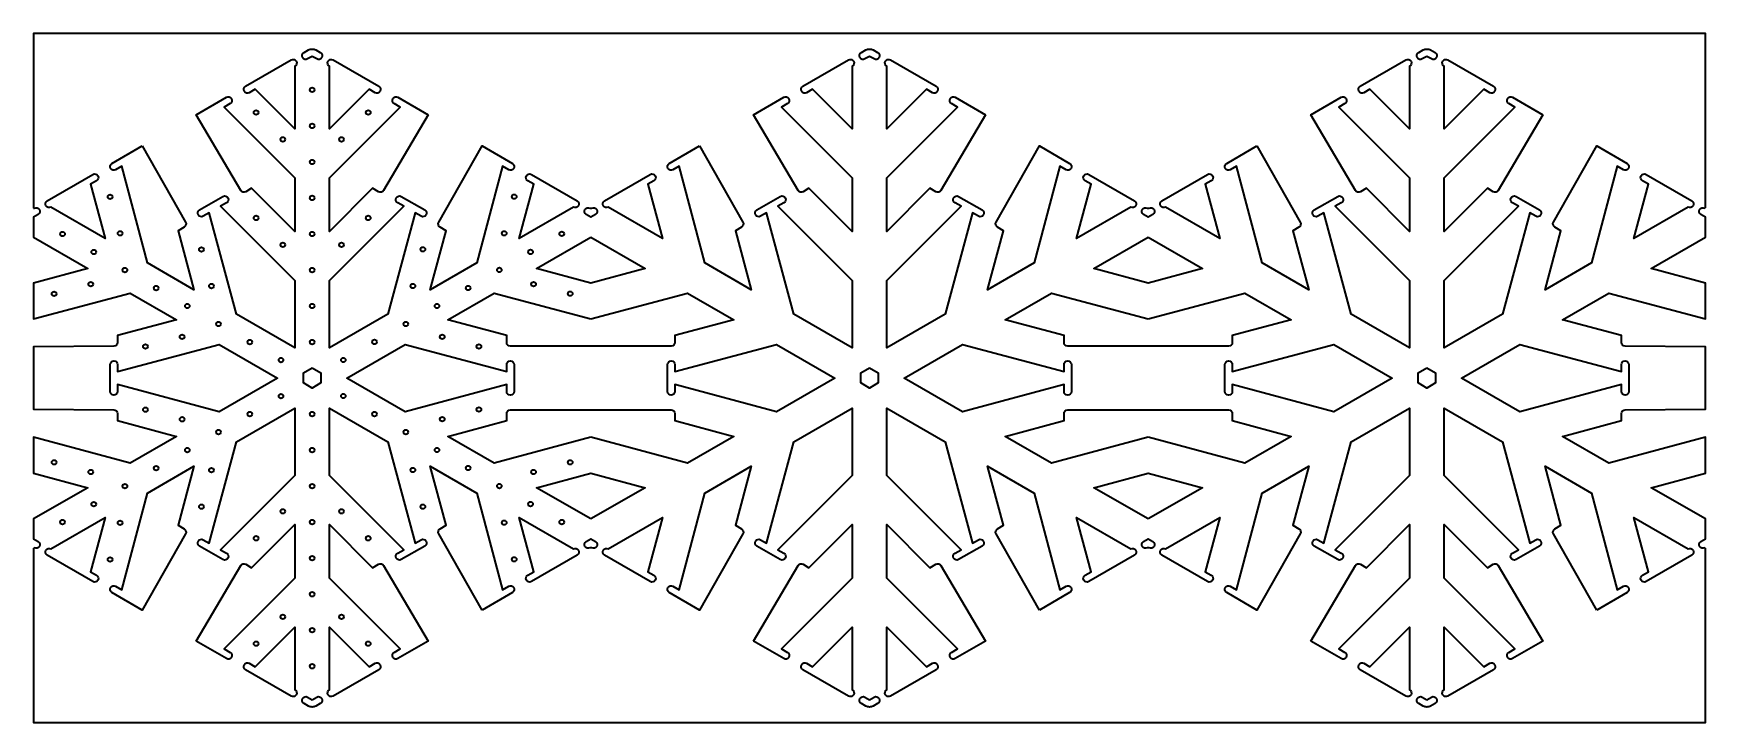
# Model space of a CAD drawing. Header units: inches. Extents: x 4.8 to 19.2, y -15 to -9.
import ezdxf

# ---------------------------------------------------------------- set-up
doc = ezdxf.new("R2010")
doc.units = ezdxf.units.IN
doc.header["$MEASUREMENT"] = 0
doc.layers.add('Layer 1', color=7, linetype='Continuous', lineweight=0)

msp = doc.modelspace()

# ---------------------------------------------------------------- linework, layer by layer
at = {"layer": 'Layer 1', "color": 250, "lineweight": 35}
for points in [[(7.208, -11.909), (7.283, -11.953), (7.283, -12.039), (7.208, -12.083), (7.133, -12.039), (7.133, -11.953)], [(11.998, -11.909), (12.073, -11.953), (12.073, -12.039), (11.998, -12.083), (11.923, -12.039), (11.923, -11.953)], [(16.788, -11.909), (16.863, -11.953), (16.863, -12.039), (16.788, -12.083), (16.713, -12.039), (16.713, -11.953)]]:
    msp.add_lwpolyline(points, close=True, dxfattribs=at)
for centre in [(7.208, -9.519), (6.726, -9.713), (7.69, -9.713), (7.208, -9.829), (6.956, -9.945), (7.46, -9.945), (7.208, -10.139), (5.471, -10.438), (7.208, -10.448), (8.945, -10.437), (6.726, -10.62), (7.69, -10.62), (5.063, -10.758), (5.557, -10.752), (7.208, -10.758), (8.859, -10.752), (9.353, -10.757), (5.331, -10.913), (6.256, -10.891), (6.956, -10.851), (7.46, -10.851), (8.16, -10.89), (9.085, -10.912), (5.599, -11.068), (7.208, -11.068), (8.817, -11.067), (5.305, -11.189), (5.867, -11.223), (6.342, -11.206), (8.074, -11.205), (8.549, -11.222), (9.111, -11.189), (4.99, -11.272), (9.426, -11.271), (6.135, -11.377), (7.208, -11.377), (8.281, -11.377), (6.09, -11.642), (6.403, -11.532), (8.013, -11.532), (8.326, -11.642), (5.775, -11.725), (6.672, -11.687), (7.208, -11.687), (7.744, -11.686), (8.641, -11.725), (6.94, -11.842), (7.476, -11.841), (6.94, -12.152), (7.476, -12.151), (5.775, -12.268), (6.09, -12.351), (6.672, -12.306), (7.208, -12.306), (7.744, -12.306), (8.326, -12.35), (8.641, -12.267), (6.403, -12.461), (8.013, -12.461), (6.135, -12.616), (7.208, -12.616), (8.281, -12.615), (4.99, -12.721), (5.305, -12.804), (5.867, -12.771), (6.342, -12.788), (8.074, -12.787), (8.549, -12.77), (9.111, -12.804), (9.426, -12.721), (5.599, -12.926), (7.208, -12.926), (8.817, -12.925), (5.331, -13.081), (9.085, -13.08), (5.062, -13.235), (6.256, -13.102), (6.956, -13.142), (7.208, -13.235), (7.46, -13.142), (8.16, -13.102), (8.859, -13.24), (9.353, -13.235), (5.557, -13.241), (6.726, -13.374), (7.69, -13.374), (5.471, -13.556), (7.208, -13.545), (8.945, -13.555), (7.208, -13.855), (6.956, -14.049), (7.46, -14.049), (7.208, -14.164), (6.726, -14.28), (7.69, -14.28), (7.208, -14.474)]:
    msp.add_circle(centre, 0.0197, dxfattribs=at)
for points, knots in [([(4.813, -10.535), (4.813, -10.535), (4.813, -9.034), (4.813, -9.034), (4.813, -9.034), (19.183, -9.034), (19.183, -9.034), (19.183, -9.034), (19.183, -10.531), (19.183, -10.531), (19.183, -10.531), (19.175, -10.536), (19.175, -10.536), (19.16, -10.527), (19.14, -10.532), (19.132, -10.547), (19.123, -10.562), (19.128, -10.582), (19.143, -10.59), (19.143, -10.59), (19.183, -10.613), (19.183, -10.613), (19.183, -10.613), (19.183, -10.785), (19.183, -10.785), (19.183, -10.785), (18.717, -11.055), (18.717, -11.055), (18.717, -11.055), (19.183, -11.18), (19.183, -11.18), (19.183, -11.18), (19.183, -11.488), (19.183, -11.488), (19.183, -11.488), (18.352, -11.266), (18.352, -11.266), (18.352, -11.266), (17.953, -11.496), (17.953, -11.496), (17.953, -11.496), (18.46, -11.632), (18.46, -11.632), (18.46, -11.632), (18.46, -11.692), (18.46, -11.692), (18.46, -11.709), (18.474, -11.723), (18.492, -11.723), (18.492, -11.723), (19.183, -11.728), (19.183, -11.728), (19.183, -11.728), (19.183, -12.265), (19.183, -12.265), (19.183, -12.265), (18.492, -12.27), (18.492, -12.27), (18.475, -12.27), (18.46, -12.284), (18.46, -12.302), (18.46, -12.302), (18.46, -12.362), (18.46, -12.362), (18.46, -12.362), (17.953, -12.498), (17.953, -12.498), (17.953, -12.498), (18.352, -12.728), (18.352, -12.728), (18.352, -12.728), (19.183, -12.505), (19.183, -12.505), (19.183, -12.505), (19.183, -12.814), (19.183, -12.814), (19.183, -12.814), (18.717, -12.939), (18.717, -12.939), (18.717, -12.939), (19.183, -13.208), (19.183, -13.208), (19.183, -13.208), (19.183, -13.379), (19.183, -13.379), (19.183, -13.379), (19.143, -13.402), (19.143, -13.402), (19.128, -13.411), (19.123, -13.43), (19.132, -13.445), (19.14, -13.46), (19.16, -13.465), (19.175, -13.456), (19.175, -13.456), (19.183, -13.461), (19.183, -13.461), (19.183, -13.461), (19.183, -14.958), (19.183, -14.958), (19.183, -14.958), (4.813, -14.958), (4.813, -14.958), (4.813, -14.958), (4.813, -13.461), (4.813, -13.461), (4.813, -13.461), (4.821, -13.456), (4.821, -13.456), (4.836, -13.465), (4.856, -13.46), (4.864, -13.445), (4.873, -13.43), (4.868, -13.411), (4.853, -13.402), (4.853, -13.402), (4.813, -13.379), (4.813, -13.379), (4.813, -13.379), (4.813, -13.208), (4.813, -13.208), (4.813, -13.208), (5.279, -12.939), (5.279, -12.939), (5.279, -12.939), (4.813, -12.814), (4.813, -12.814), (4.813, -12.814), (4.813, -12.505), (4.813, -12.505), (4.813, -12.505), (5.644, -12.728), (5.644, -12.728), (5.644, -12.728), (6.043, -12.498), (6.043, -12.498), (6.043, -12.498), (5.536, -12.362), (5.536, -12.362), (5.536, -12.362), (5.536, -12.302), (5.536, -12.302), (5.536, -12.284), (5.521, -12.27), (5.504, -12.27), (5.504, -12.27), (4.813, -12.265), (4.813, -12.265), (4.813, -12.265), (4.813, -11.728), (4.813, -11.728), (4.813, -11.728), (5.504, -11.723), (5.504, -11.723), (5.522, -11.723), (5.536, -11.709), (5.536, -11.692), (5.536, -11.692), (5.536, -11.632), (5.536, -11.632), (5.536, -11.632), (6.043, -11.496), (6.043, -11.496), (6.043, -11.496), (5.644, -11.266), (5.644, -11.266), (5.644, -11.266), (4.813, -11.488), (4.813, -11.488), (4.813, -11.488), (4.813, -11.18), (4.813, -11.18), (4.813, -11.18), (5.279, -11.055), (5.279, -11.055), (5.279, -11.055), (4.813, -10.785), (4.813, -10.785), (4.813, -10.785), (4.813, -10.613), (4.813, -10.613), (4.813, -10.613), (4.853, -10.59), (4.853, -10.59), (4.868, -10.582), (4.873, -10.562), (4.864, -10.547), (4.856, -10.532), (4.836, -10.527), (4.821, -10.536), (4.821, -10.536), (4.813, -10.535), (4.813, -10.535)], [0, 0, 0, 0, 1, 1, 1, 2, 2, 2, 3, 3, 3, 4, 4, 4, 5, 5, 5, 6, 6, 6, 7, 7, 7, 8, 8, 8, 9, 9, 9, 10, 10, 10, 11, 11, 11, 12, 12, 12, 13, 13, 13, 14, 14, 14, 15, 15, 15, 16, 16, 16, 17, 17, 17, 18, 18, 18, 19, 19, 19, 20, 20, 20, 21, 21, 21, 22, 22, 22, 23, 23, 23, 24, 24, 24, 25, 25, 25, 26, 26, 26, 27, 27, 27, 28, 28, 28, 29, 29, 29, 30, 30, 30, 31, 31, 31, 32, 32, 32, 33, 33, 33, 34, 34, 34, 35, 35, 35, 36, 36, 36, 37, 37, 37, 38, 38, 38, 39, 39, 39, 40, 40, 40, 41, 41, 41, 42, 42, 42, 43, 43, 43, 44, 44, 44, 45, 45, 45, 46, 46, 46, 47, 47, 47, 48, 48, 48, 49, 49, 49, 50, 50, 50, 51, 51, 51, 52, 52, 52, 53, 53, 53, 54, 54, 54, 55, 55, 55, 56, 56, 56, 57, 57, 57, 58, 58, 58, 59, 59, 59, 60, 60, 60, 61, 61, 61, 62, 62, 62, 63, 63, 63, 64, 64, 64, 64]), ([(7.208, -9.231), (7.208, -9.231), (7.247, -9.253), (7.247, -9.253), (7.262, -9.262), (7.281, -9.257), (7.29, -9.241), (7.299, -9.226), (7.293, -9.207), (7.278, -9.198), (7.278, -9.198), (7.239, -9.176), (7.239, -9.176), (7.23, -9.17), (7.219, -9.168), (7.208, -9.168), (7.197, -9.168), (7.186, -9.17), (7.176, -9.176), (7.176, -9.176), (7.138, -9.198), (7.138, -9.198), (7.122, -9.207), (7.117, -9.226), (7.126, -9.241), (7.135, -9.257), (7.154, -9.262), (7.169, -9.253), (7.169, -9.253), (7.208, -9.231), (7.208, -9.231), (7.208, -9.231), (7.208, -9.231), (7.208, -9.231)], [0, 0, 0, 0, 1, 1, 1, 2, 2, 2, 3, 3, 3, 4, 4, 4, 5, 5, 5, 6, 6, 6, 7, 7, 7, 8, 8, 8, 9, 9, 9, 10, 10, 10, 11, 11, 11, 11]), ([(11.998, -9.231), (11.998, -9.231), (12.037, -9.253), (12.037, -9.253), (12.052, -9.262), (12.071, -9.257), (12.08, -9.241), (12.089, -9.226), (12.083, -9.207), (12.068, -9.198), (12.068, -9.198), (12.029, -9.176), (12.029, -9.176), (12.02, -9.17), (12.009, -9.168), (11.998, -9.168), (11.987, -9.168), (11.976, -9.17), (11.966, -9.176), (11.966, -9.176), (11.928, -9.198), (11.928, -9.198), (11.912, -9.207), (11.907, -9.226), (11.916, -9.241), (11.925, -9.257), (11.944, -9.262), (11.959, -9.253), (11.959, -9.253), (11.998, -9.231), (11.998, -9.231), (11.998, -9.231), (11.998, -9.231), (11.998, -9.231)], [0, 0, 0, 0, 1, 1, 1, 2, 2, 2, 3, 3, 3, 4, 4, 4, 5, 5, 5, 6, 6, 6, 7, 7, 7, 8, 8, 8, 9, 9, 9, 10, 10, 10, 11, 11, 11, 11]), ([(16.788, -9.231), (16.788, -9.231), (16.827, -9.253), (16.827, -9.253), (16.842, -9.262), (16.861, -9.257), (16.87, -9.241), (16.879, -9.226), (16.874, -9.207), (16.859, -9.198), (16.859, -9.198), (16.82, -9.176), (16.82, -9.176), (16.81, -9.17), (16.799, -9.168), (16.788, -9.168), (16.777, -9.168), (16.766, -9.17), (16.757, -9.176), (16.757, -9.176), (16.718, -9.198), (16.718, -9.198), (16.703, -9.207), (16.697, -9.226), (16.706, -9.241), (16.715, -9.257), (16.734, -9.262), (16.749, -9.253), (16.749, -9.253), (16.788, -9.231), (16.788, -9.231), (16.788, -9.231), (16.788, -9.231), (16.788, -9.231)], [0, 0, 0, 0, 1, 1, 1, 2, 2, 2, 3, 3, 3, 4, 4, 4, 5, 5, 5, 6, 6, 6, 7, 7, 7, 8, 8, 8, 9, 9, 9, 10, 10, 10, 11, 11, 11, 11]), ([(6.635, -9.488), (6.62, -9.497), (6.615, -9.516), (6.624, -9.531), (6.632, -9.547), (6.652, -9.552), (6.667, -9.543), (6.667, -9.543), (6.719, -9.513), (6.719, -9.513), (6.719, -9.513), (7.06, -9.854), (7.06, -9.854), (7.06, -9.854), (7.06, -9.316), (7.06, -9.316), (7.075, -9.307), (7.08, -9.288), (7.071, -9.273), (7.063, -9.258), (7.043, -9.253), (7.028, -9.261), (7.028, -9.261), (6.635, -9.488), (6.635, -9.488)], [0, 0, 0, 0, 1, 1, 1, 2, 2, 2, 3, 3, 3, 4, 4, 4, 5, 5, 5, 6, 6, 6, 7, 7, 7, 8, 8, 8, 8]), ([(7.388, -9.261), (7.372, -9.253), (7.353, -9.258), (7.345, -9.273), (7.336, -9.288), (7.341, -9.307), (7.356, -9.316), (7.356, -9.316), (7.356, -9.854), (7.356, -9.854), (7.356, -9.854), (7.697, -9.513), (7.697, -9.513), (7.697, -9.513), (7.749, -9.543), (7.749, -9.543), (7.764, -9.552), (7.784, -9.547), (7.792, -9.531), (7.801, -9.516), (7.796, -9.497), (7.781, -9.488), (7.781, -9.488), (7.388, -9.261), (7.388, -9.261)], [0, 0, 0, 0, 1, 1, 1, 2, 2, 2, 3, 3, 3, 4, 4, 4, 5, 5, 5, 6, 6, 6, 7, 7, 7, 8, 8, 8, 8]), ([(11.425, -9.488), (11.41, -9.497), (11.405, -9.516), (11.414, -9.531), (11.422, -9.547), (11.442, -9.552), (11.457, -9.543), (11.457, -9.543), (11.509, -9.513), (11.509, -9.513), (11.509, -9.513), (11.85, -9.854), (11.85, -9.854), (11.85, -9.854), (11.85, -9.316), (11.85, -9.316), (11.865, -9.307), (11.87, -9.288), (11.861, -9.273), (11.853, -9.258), (11.833, -9.253), (11.818, -9.261), (11.818, -9.261), (11.425, -9.488), (11.425, -9.488)], [0, 0, 0, 0, 1, 1, 1, 2, 2, 2, 3, 3, 3, 4, 4, 4, 5, 5, 5, 6, 6, 6, 7, 7, 7, 8, 8, 8, 8]), ([(12.178, -9.261), (12.162, -9.253), (12.143, -9.258), (12.135, -9.273), (12.126, -9.288), (12.131, -9.307), (12.146, -9.316), (12.146, -9.316), (12.146, -9.854), (12.146, -9.854), (12.146, -9.854), (12.487, -9.513), (12.487, -9.513), (12.487, -9.513), (12.539, -9.543), (12.539, -9.543), (12.554, -9.552), (12.574, -9.547), (12.582, -9.531), (12.591, -9.516), (12.586, -9.497), (12.571, -9.488), (12.571, -9.488), (12.178, -9.261), (12.178, -9.261)], [0, 0, 0, 0, 1, 1, 1, 2, 2, 2, 3, 3, 3, 4, 4, 4, 5, 5, 5, 6, 6, 6, 7, 7, 7, 8, 8, 8, 8]), ([(16.215, -9.488), (16.2, -9.497), (16.195, -9.516), (16.204, -9.531), (16.213, -9.547), (16.232, -9.552), (16.247, -9.543), (16.247, -9.543), (16.299, -9.513), (16.299, -9.513), (16.299, -9.513), (16.64, -9.854), (16.64, -9.854), (16.64, -9.854), (16.64, -9.316), (16.64, -9.316), (16.655, -9.307), (16.66, -9.288), (16.652, -9.273), (16.643, -9.258), (16.624, -9.253), (16.608, -9.261), (16.608, -9.261), (16.215, -9.488), (16.215, -9.488)], [0, 0, 0, 0, 1, 1, 1, 2, 2, 2, 3, 3, 3, 4, 4, 4, 5, 5, 5, 6, 6, 6, 7, 7, 7, 8, 8, 8, 8]), ([(16.968, -9.261), (16.953, -9.253), (16.933, -9.258), (16.925, -9.273), (16.916, -9.288), (16.921, -9.307), (16.936, -9.316), (16.936, -9.316), (16.936, -9.854), (16.936, -9.854), (16.936, -9.854), (17.277, -9.513), (17.277, -9.513), (17.277, -9.513), (17.329, -9.543), (17.329, -9.543), (17.344, -9.552), (17.364, -9.547), (17.372, -9.531), (17.381, -9.516), (17.376, -9.497), (17.361, -9.488), (17.361, -9.488), (16.968, -9.261), (16.968, -9.261)], [0, 0, 0, 0, 1, 1, 1, 2, 2, 2, 3, 3, 3, 4, 4, 4, 5, 5, 5, 6, 6, 6, 7, 7, 7, 8, 8, 8, 8]), ([(6.594, -10.384), (6.602, -10.399), (6.622, -10.404), (6.637, -10.395), (6.637, -10.395), (6.688, -10.365), (6.688, -10.365), (6.688, -10.365), (7.06, -10.737), (7.06, -10.737), (7.06, -10.737), (7.06, -10.276), (7.06, -10.276), (7.06, -10.276), (6.451, -9.667), (6.451, -9.667), (6.451, -9.667), (6.503, -9.637), (6.503, -9.637), (6.518, -9.629), (6.523, -9.61), (6.515, -9.594), (6.506, -9.579), (6.487, -9.574), (6.472, -9.583), (6.472, -9.583), (6.212, -9.733), (6.212, -9.733), (6.212, -9.733), (6.594, -10.384), (6.594, -10.384)], [0, 0, 0, 0, 1, 1, 1, 2, 2, 2, 3, 3, 3, 4, 4, 4, 5, 5, 5, 6, 6, 6, 7, 7, 7, 8, 8, 8, 9, 9, 9, 10, 10, 10, 10]), ([(8.204, -9.733), (8.204, -9.733), (7.944, -9.583), (7.944, -9.583), (7.929, -9.574), (7.91, -9.579), (7.901, -9.594), (7.893, -9.61), (7.898, -9.629), (7.913, -9.637), (7.913, -9.637), (7.965, -9.667), (7.965, -9.667), (7.965, -9.667), (7.356, -10.276), (7.356, -10.276), (7.356, -10.276), (7.356, -10.737), (7.356, -10.737), (7.356, -10.737), (7.727, -10.365), (7.727, -10.365), (7.727, -10.365), (7.779, -10.395), (7.779, -10.395), (7.794, -10.404), (7.814, -10.399), (7.822, -10.384), (7.822, -10.384), (8.204, -9.733), (8.204, -9.733)], [0, 0, 0, 0, 1, 1, 1, 2, 2, 2, 3, 3, 3, 4, 4, 4, 5, 5, 5, 6, 6, 6, 7, 7, 7, 8, 8, 8, 9, 9, 9, 10, 10, 10, 10]), ([(11.384, -10.384), (11.392, -10.399), (11.412, -10.404), (11.427, -10.395), (11.427, -10.395), (11.478, -10.365), (11.478, -10.365), (11.478, -10.365), (11.85, -10.737), (11.85, -10.737), (11.85, -10.737), (11.85, -10.276), (11.85, -10.276), (11.85, -10.276), (11.241, -9.667), (11.241, -9.667), (11.241, -9.667), (11.293, -9.637), (11.293, -9.637), (11.308, -9.629), (11.313, -9.61), (11.305, -9.594), (11.296, -9.579), (11.277, -9.574), (11.262, -9.583), (11.262, -9.583), (11.002, -9.733), (11.002, -9.733), (11.002, -9.733), (11.384, -10.384), (11.384, -10.384)], [0, 0, 0, 0, 1, 1, 1, 2, 2, 2, 3, 3, 3, 4, 4, 4, 5, 5, 5, 6, 6, 6, 7, 7, 7, 8, 8, 8, 9, 9, 9, 10, 10, 10, 10]), ([(12.994, -9.733), (12.994, -9.733), (12.734, -9.583), (12.734, -9.583), (12.719, -9.574), (12.7, -9.579), (12.691, -9.594), (12.683, -9.61), (12.688, -9.629), (12.703, -9.637), (12.703, -9.637), (12.755, -9.667), (12.755, -9.667), (12.755, -9.667), (12.146, -10.276), (12.146, -10.276), (12.146, -10.276), (12.146, -10.737), (12.146, -10.737), (12.146, -10.737), (12.517, -10.365), (12.517, -10.365), (12.517, -10.365), (12.569, -10.395), (12.569, -10.395), (12.584, -10.404), (12.604, -10.399), (12.612, -10.384), (12.612, -10.384), (12.994, -9.733), (12.994, -9.733)], [0, 0, 0, 0, 1, 1, 1, 2, 2, 2, 3, 3, 3, 4, 4, 4, 5, 5, 5, 6, 6, 6, 7, 7, 7, 8, 8, 8, 9, 9, 9, 10, 10, 10, 10]), ([(16.174, -10.384), (16.182, -10.399), (16.202, -10.404), (16.217, -10.395), (16.217, -10.395), (16.269, -10.365), (16.269, -10.365), (16.269, -10.365), (16.64, -10.737), (16.64, -10.737), (16.64, -10.737), (16.64, -10.276), (16.64, -10.276), (16.64, -10.276), (16.031, -9.667), (16.031, -9.667), (16.031, -9.667), (16.083, -9.637), (16.083, -9.637), (16.098, -9.629), (16.103, -9.61), (16.095, -9.594), (16.086, -9.579), (16.067, -9.574), (16.052, -9.583), (16.052, -9.583), (15.792, -9.733), (15.792, -9.733), (15.792, -9.733), (16.174, -10.384), (16.174, -10.384)], [0, 0, 0, 0, 1, 1, 1, 2, 2, 2, 3, 3, 3, 4, 4, 4, 5, 5, 5, 6, 6, 6, 7, 7, 7, 8, 8, 8, 9, 9, 9, 10, 10, 10, 10]), ([(17.784, -9.733), (17.784, -9.733), (17.524, -9.583), (17.524, -9.583), (17.509, -9.574), (17.49, -9.579), (17.481, -9.594), (17.473, -9.61), (17.478, -9.629), (17.493, -9.637), (17.493, -9.637), (17.545, -9.667), (17.545, -9.667), (17.545, -9.667), (16.936, -10.276), (16.936, -10.276), (16.936, -10.276), (16.936, -10.737), (16.936, -10.737), (16.936, -10.737), (17.308, -10.365), (17.308, -10.365), (17.308, -10.365), (17.359, -10.395), (17.359, -10.395), (17.374, -10.404), (17.394, -10.399), (17.402, -10.384), (17.402, -10.384), (17.784, -9.733), (17.784, -9.733)], [0, 0, 0, 0, 1, 1, 1, 2, 2, 2, 3, 3, 3, 4, 4, 4, 5, 5, 5, 6, 6, 6, 7, 7, 7, 8, 8, 8, 9, 9, 9, 10, 10, 10, 10]), ([(5.747, -10.001), (5.747, -10.001), (5.487, -10.151), (5.487, -10.151), (5.472, -10.16), (5.467, -10.179), (5.476, -10.194), (5.485, -10.209), (5.504, -10.214), (5.519, -10.206), (5.519, -10.206), (5.571, -10.176), (5.571, -10.176), (5.571, -10.176), (5.794, -11.007), (5.794, -11.007), (5.794, -11.007), (6.192, -11.238), (6.192, -11.238), (6.192, -11.238), (6.057, -10.73), (6.057, -10.73), (6.057, -10.73), (6.108, -10.7), (6.108, -10.7), (6.123, -10.692), (6.129, -10.672), (6.12, -10.657), (6.12, -10.657), (5.747, -10.001), (5.747, -10.001)], [0, 0, 0, 0, 1, 1, 1, 2, 2, 2, 3, 3, 3, 4, 4, 4, 5, 5, 5, 6, 6, 6, 7, 7, 7, 8, 8, 8, 9, 9, 9, 10, 10, 10, 10]), ([(8.296, -10.657), (8.287, -10.672), (8.292, -10.692), (8.308, -10.7), (8.308, -10.7), (8.359, -10.73), (8.359, -10.73), (8.359, -10.73), (8.223, -11.238), (8.223, -11.238), (8.223, -11.238), (8.622, -11.007), (8.622, -11.007), (8.622, -11.007), (8.845, -10.176), (8.845, -10.176), (8.845, -10.176), (8.897, -10.206), (8.897, -10.206), (8.912, -10.214), (8.931, -10.209), (8.94, -10.194), (8.949, -10.179), (8.944, -10.16), (8.929, -10.151), (8.929, -10.151), (8.669, -10.001), (8.669, -10.001), (8.669, -10.001), (8.296, -10.657), (8.296, -10.657)], [0, 0, 0, 0, 1, 1, 1, 2, 2, 2, 3, 3, 3, 4, 4, 4, 5, 5, 5, 6, 6, 6, 7, 7, 7, 8, 8, 8, 9, 9, 9, 10, 10, 10, 10]), ([(10.537, -10.001), (10.537, -10.001), (10.277, -10.151), (10.277, -10.151), (10.262, -10.16), (10.257, -10.179), (10.266, -10.194), (10.275, -10.209), (10.294, -10.214), (10.309, -10.206), (10.309, -10.206), (10.361, -10.176), (10.361, -10.176), (10.361, -10.176), (10.584, -11.007), (10.584, -11.007), (10.584, -11.007), (10.982, -11.238), (10.982, -11.238), (10.982, -11.238), (10.847, -10.73), (10.847, -10.73), (10.847, -10.73), (10.898, -10.7), (10.898, -10.7), (10.913, -10.692), (10.919, -10.672), (10.91, -10.657), (10.91, -10.657), (10.537, -10.001), (10.537, -10.001)], [0, 0, 0, 0, 1, 1, 1, 2, 2, 2, 3, 3, 3, 4, 4, 4, 5, 5, 5, 6, 6, 6, 7, 7, 7, 8, 8, 8, 9, 9, 9, 10, 10, 10, 10]), ([(13.086, -10.657), (13.077, -10.672), (13.082, -10.692), (13.098, -10.7), (13.098, -10.7), (13.149, -10.73), (13.149, -10.73), (13.149, -10.73), (13.013, -11.238), (13.013, -11.238), (13.013, -11.238), (13.412, -11.007), (13.412, -11.007), (13.412, -11.007), (13.635, -10.176), (13.635, -10.176), (13.635, -10.176), (13.687, -10.206), (13.687, -10.206), (13.702, -10.214), (13.721, -10.209), (13.73, -10.194), (13.739, -10.179), (13.734, -10.16), (13.718, -10.151), (13.718, -10.151), (13.459, -10.001), (13.459, -10.001), (13.459, -10.001), (13.086, -10.657), (13.086, -10.657)], [0, 0, 0, 0, 1, 1, 1, 2, 2, 2, 3, 3, 3, 4, 4, 4, 5, 5, 5, 6, 6, 6, 7, 7, 7, 8, 8, 8, 9, 9, 9, 10, 10, 10, 10]), ([(15.327, -10.001), (15.327, -10.001), (15.068, -10.151), (15.068, -10.151), (15.052, -10.16), (15.047, -10.179), (15.056, -10.194), (15.065, -10.209), (15.084, -10.214), (15.099, -10.206), (15.099, -10.206), (15.151, -10.176), (15.151, -10.176), (15.151, -10.176), (15.374, -11.007), (15.374, -11.007), (15.374, -11.007), (15.773, -11.238), (15.773, -11.238), (15.773, -11.238), (15.637, -10.73), (15.637, -10.73), (15.637, -10.73), (15.689, -10.7), (15.689, -10.7), (15.704, -10.692), (15.709, -10.672), (15.7, -10.657), (15.7, -10.657), (15.327, -10.001), (15.327, -10.001)], [0, 0, 0, 0, 1, 1, 1, 2, 2, 2, 3, 3, 3, 4, 4, 4, 5, 5, 5, 6, 6, 6, 7, 7, 7, 8, 8, 8, 9, 9, 9, 10, 10, 10, 10]), ([(17.876, -10.657), (17.867, -10.672), (17.873, -10.692), (17.888, -10.7), (17.888, -10.7), (17.939, -10.73), (17.939, -10.73), (17.939, -10.73), (17.804, -11.238), (17.804, -11.238), (17.804, -11.238), (18.202, -11.007), (18.202, -11.007), (18.202, -11.007), (18.425, -10.176), (18.425, -10.176), (18.425, -10.176), (18.477, -10.206), (18.477, -10.206), (18.492, -10.214), (18.511, -10.209), (18.52, -10.194), (18.529, -10.179), (18.524, -10.16), (18.509, -10.151), (18.509, -10.151), (18.249, -10.001), (18.249, -10.001), (18.249, -10.001), (17.876, -10.657), (17.876, -10.657)], [0, 0, 0, 0, 1, 1, 1, 2, 2, 2, 3, 3, 3, 4, 4, 4, 5, 5, 5, 6, 6, 6, 7, 7, 7, 8, 8, 8, 9, 9, 9, 10, 10, 10, 10]), ([(4.931, -10.473), (4.915, -10.481), (4.91, -10.501), (4.919, -10.516), (4.928, -10.531), (4.947, -10.536), (4.962, -10.527), (4.962, -10.527), (4.962, -10.527), (4.962, -10.527), (4.962, -10.527), (5.428, -10.796), (5.428, -10.796), (5.428, -10.796), (5.303, -10.33), (5.303, -10.33), (5.303, -10.33), (5.355, -10.3), (5.355, -10.3), (5.37, -10.291), (5.376, -10.272), (5.367, -10.257), (5.358, -10.242), (5.339, -10.237), (5.324, -10.246), (5.324, -10.246), (4.931, -10.473), (4.931, -10.473)], [0, 0, 0, 0, 1, 1, 1, 2, 2, 2, 3, 3, 3, 4, 4, 4, 5, 5, 5, 6, 6, 6, 7, 7, 7, 8, 8, 8, 9, 9, 9, 9]), ([(9.092, -10.246), (9.077, -10.237), (9.058, -10.242), (9.049, -10.257), (9.04, -10.272), (9.046, -10.291), (9.061, -10.3), (9.061, -10.3), (9.112, -10.33), (9.112, -10.33), (9.112, -10.33), (8.988, -10.796), (8.988, -10.796), (8.988, -10.796), (9.454, -10.527), (9.454, -10.527), (9.454, -10.527), (9.454, -10.527), (9.454, -10.527), (9.469, -10.536), (9.488, -10.531), (9.497, -10.516), (9.506, -10.501), (9.5, -10.481), (9.485, -10.473), (9.485, -10.473), (9.092, -10.246), (9.092, -10.246)], [0, 0, 0, 0, 1, 1, 1, 2, 2, 2, 3, 3, 3, 4, 4, 4, 5, 5, 5, 6, 6, 6, 7, 7, 7, 8, 8, 8, 9, 9, 9, 9]), ([(9.721, -10.473), (9.705, -10.481), (9.7, -10.501), (9.709, -10.516), (9.718, -10.531), (9.737, -10.536), (9.752, -10.527), (9.752, -10.527), (9.752, -10.527), (9.752, -10.527), (9.752, -10.527), (10.218, -10.796), (10.218, -10.796), (10.218, -10.796), (10.093, -10.33), (10.093, -10.33), (10.093, -10.33), (10.145, -10.3), (10.145, -10.3), (10.16, -10.291), (10.166, -10.272), (10.157, -10.257), (10.148, -10.242), (10.129, -10.237), (10.114, -10.246), (10.114, -10.246), (9.721, -10.473), (9.721, -10.473)], [0, 0, 0, 0, 1, 1, 1, 2, 2, 2, 3, 3, 3, 4, 4, 4, 5, 5, 5, 6, 6, 6, 7, 7, 7, 8, 8, 8, 9, 9, 9, 9]), ([(13.882, -10.246), (13.867, -10.237), (13.848, -10.242), (13.839, -10.257), (13.83, -10.272), (13.836, -10.291), (13.851, -10.3), (13.851, -10.3), (13.902, -10.33), (13.902, -10.33), (13.902, -10.33), (13.778, -10.796), (13.778, -10.796), (13.778, -10.796), (14.244, -10.527), (14.244, -10.527), (14.244, -10.527), (14.244, -10.527), (14.244, -10.527), (14.259, -10.536), (14.278, -10.531), (14.287, -10.516), (14.296, -10.501), (14.29, -10.481), (14.275, -10.473), (14.275, -10.473), (13.882, -10.246), (13.882, -10.246)], [0, 0, 0, 0, 1, 1, 1, 2, 2, 2, 3, 3, 3, 4, 4, 4, 5, 5, 5, 6, 6, 6, 7, 7, 7, 8, 8, 8, 9, 9, 9, 9]), ([(14.511, -10.473), (14.496, -10.481), (14.49, -10.501), (14.499, -10.516), (14.508, -10.531), (14.527, -10.536), (14.542, -10.527), (14.542, -10.527), (14.542, -10.527), (14.542, -10.527), (14.542, -10.527), (15.008, -10.796), (15.008, -10.796), (15.008, -10.796), (14.884, -10.33), (14.884, -10.33), (14.884, -10.33), (14.935, -10.3), (14.935, -10.3), (14.95, -10.291), (14.956, -10.272), (14.947, -10.257), (14.938, -10.242), (14.919, -10.237), (14.904, -10.246), (14.904, -10.246), (14.511, -10.473), (14.511, -10.473)], [0, 0, 0, 0, 1, 1, 1, 2, 2, 2, 3, 3, 3, 4, 4, 4, 5, 5, 5, 6, 6, 6, 7, 7, 7, 8, 8, 8, 9, 9, 9, 9]), ([(18.672, -10.246), (18.657, -10.237), (18.638, -10.242), (18.629, -10.257), (18.621, -10.272), (18.626, -10.291), (18.641, -10.3), (18.641, -10.3), (18.693, -10.33), (18.693, -10.33), (18.693, -10.33), (18.568, -10.796), (18.568, -10.796), (18.568, -10.796), (19.034, -10.527), (19.034, -10.527), (19.034, -10.527), (19.034, -10.527), (19.034, -10.527), (19.049, -10.536), (19.068, -10.531), (19.077, -10.516), (19.086, -10.501), (19.081, -10.481), (19.066, -10.473), (19.066, -10.473), (18.672, -10.246), (18.672, -10.246)], [0, 0, 0, 0, 1, 1, 1, 2, 2, 2, 3, 3, 3, 4, 4, 4, 5, 5, 5, 6, 6, 6, 7, 7, 7, 8, 8, 8, 9, 9, 9, 9]), ([(6.241, -10.551), (6.226, -10.56), (6.22, -10.579), (6.229, -10.594), (6.238, -10.609), (6.257, -10.614), (6.272, -10.606), (6.272, -10.606), (6.324, -10.576), (6.324, -10.576), (6.324, -10.576), (6.558, -11.448), (6.558, -11.448), (6.558, -11.448), (7.06, -11.738), (7.06, -11.738), (7.06, -11.738), (7.06, -11.158), (7.06, -11.158), (7.06, -11.158), (6.421, -10.52), (6.421, -10.52), (6.421, -10.52), (6.473, -10.49), (6.473, -10.49), (6.488, -10.481), (6.493, -10.462), (6.484, -10.447), (6.476, -10.432), (6.457, -10.426), (6.441, -10.435), (6.441, -10.435), (6.241, -10.551), (6.241, -10.551)], [0, 0, 0, 0, 1, 1, 1, 2, 2, 2, 3, 3, 3, 4, 4, 4, 5, 5, 5, 6, 6, 6, 7, 7, 7, 8, 8, 8, 9, 9, 9, 10, 10, 10, 11, 11, 11, 11]), ([(7.974, -10.435), (7.959, -10.426), (7.94, -10.432), (7.931, -10.447), (7.923, -10.462), (7.928, -10.481), (7.943, -10.49), (7.943, -10.49), (7.995, -10.52), (7.995, -10.52), (7.995, -10.52), (7.356, -11.158), (7.356, -11.158), (7.356, -11.158), (7.356, -11.738), (7.356, -11.738), (7.356, -11.738), (7.858, -11.448), (7.858, -11.448), (7.858, -11.448), (8.092, -10.576), (8.092, -10.576), (8.092, -10.576), (8.144, -10.606), (8.144, -10.606), (8.159, -10.614), (8.178, -10.609), (8.187, -10.594), (8.196, -10.579), (8.19, -10.56), (8.175, -10.551), (8.175, -10.551), (7.974, -10.435), (7.974, -10.435)], [0, 0, 0, 0, 1, 1, 1, 2, 2, 2, 3, 3, 3, 4, 4, 4, 5, 5, 5, 6, 6, 6, 7, 7, 7, 8, 8, 8, 9, 9, 9, 10, 10, 10, 11, 11, 11, 11]), ([(11.031, -10.551), (11.016, -10.56), (11.01, -10.579), (11.019, -10.594), (11.028, -10.609), (11.047, -10.614), (11.062, -10.606), (11.062, -10.606), (11.114, -10.576), (11.114, -10.576), (11.114, -10.576), (11.348, -11.448), (11.348, -11.448), (11.348, -11.448), (11.85, -11.738), (11.85, -11.738), (11.85, -11.738), (11.85, -11.158), (11.85, -11.158), (11.85, -11.158), (11.211, -10.52), (11.211, -10.52), (11.211, -10.52), (11.263, -10.49), (11.263, -10.49), (11.278, -10.481), (11.283, -10.462), (11.274, -10.447), (11.266, -10.432), (11.247, -10.426), (11.231, -10.435), (11.231, -10.435), (11.031, -10.551), (11.031, -10.551)], [0, 0, 0, 0, 1, 1, 1, 2, 2, 2, 3, 3, 3, 4, 4, 4, 5, 5, 5, 6, 6, 6, 7, 7, 7, 8, 8, 8, 9, 9, 9, 10, 10, 10, 11, 11, 11, 11]), ([(12.764, -10.435), (12.749, -10.426), (12.73, -10.432), (12.721, -10.447), (12.713, -10.462), (12.718, -10.481), (12.733, -10.49), (12.733, -10.49), (12.785, -10.52), (12.785, -10.52), (12.785, -10.52), (12.146, -11.158), (12.146, -11.158), (12.146, -11.158), (12.146, -11.738), (12.146, -11.738), (12.146, -11.738), (12.648, -11.448), (12.648, -11.448), (12.648, -11.448), (12.882, -10.576), (12.882, -10.576), (12.882, -10.576), (12.934, -10.606), (12.934, -10.606), (12.949, -10.614), (12.968, -10.609), (12.977, -10.594), (12.986, -10.579), (12.98, -10.56), (12.965, -10.551), (12.965, -10.551), (12.764, -10.435), (12.764, -10.435)], [0, 0, 0, 0, 1, 1, 1, 2, 2, 2, 3, 3, 3, 4, 4, 4, 5, 5, 5, 6, 6, 6, 7, 7, 7, 8, 8, 8, 9, 9, 9, 10, 10, 10, 11, 11, 11, 11]), ([(15.821, -10.551), (15.806, -10.56), (15.8, -10.579), (15.809, -10.594), (15.818, -10.609), (15.837, -10.614), (15.852, -10.606), (15.852, -10.606), (15.904, -10.576), (15.904, -10.576), (15.904, -10.576), (16.138, -11.448), (16.138, -11.448), (16.138, -11.448), (16.64, -11.738), (16.64, -11.738), (16.64, -11.738), (16.64, -11.158), (16.64, -11.158), (16.64, -11.158), (16.001, -10.52), (16.001, -10.52), (16.001, -10.52), (16.053, -10.49), (16.053, -10.49), (16.068, -10.481), (16.073, -10.462), (16.065, -10.447), (16.056, -10.432), (16.037, -10.426), (16.022, -10.435), (16.022, -10.435), (15.821, -10.551), (15.821, -10.551)], [0, 0, 0, 0, 1, 1, 1, 2, 2, 2, 3, 3, 3, 4, 4, 4, 5, 5, 5, 6, 6, 6, 7, 7, 7, 8, 8, 8, 9, 9, 9, 10, 10, 10, 11, 11, 11, 11]), ([(17.555, -10.435), (17.539, -10.426), (17.52, -10.432), (17.512, -10.447), (17.503, -10.462), (17.508, -10.481), (17.523, -10.49), (17.523, -10.49), (17.575, -10.52), (17.575, -10.52), (17.575, -10.52), (16.936, -11.158), (16.936, -11.158), (16.936, -11.158), (16.936, -11.738), (16.936, -11.738), (16.936, -11.738), (17.438, -11.448), (17.438, -11.448), (17.438, -11.448), (17.672, -10.576), (17.672, -10.576), (17.672, -10.576), (17.724, -10.606), (17.724, -10.606), (17.739, -10.614), (17.758, -10.609), (17.767, -10.594), (17.776, -10.579), (17.771, -10.56), (17.755, -10.551), (17.755, -10.551), (17.555, -10.435), (17.555, -10.435)], [0, 0, 0, 0, 1, 1, 1, 2, 2, 2, 3, 3, 3, 4, 4, 4, 5, 5, 5, 6, 6, 6, 7, 7, 7, 8, 8, 8, 9, 9, 9, 10, 10, 10, 11, 11, 11, 11]), ([(9.595, -10.536), (9.579, -10.527), (9.56, -10.532), (9.552, -10.547), (9.543, -10.562), (9.548, -10.582), (9.563, -10.59), (9.563, -10.59), (9.603, -10.613), (9.603, -10.613), (9.603, -10.613), (9.643, -10.59), (9.643, -10.59), (9.658, -10.582), (9.663, -10.562), (9.654, -10.547), (9.646, -10.532), (9.626, -10.527), (9.611, -10.536), (9.611, -10.536), (9.595, -10.536), (9.595, -10.536)], [0, 0, 0, 0, 1, 1, 1, 2, 2, 2, 3, 3, 3, 4, 4, 4, 5, 5, 5, 6, 6, 6, 7, 7, 7, 7]), ([(14.385, -10.536), (14.369, -10.527), (14.35, -10.532), (14.341, -10.547), (14.333, -10.562), (14.338, -10.582), (14.353, -10.59), (14.353, -10.59), (14.393, -10.613), (14.393, -10.613), (14.393, -10.613), (14.433, -10.59), (14.433, -10.59), (14.448, -10.582), (14.453, -10.562), (14.444, -10.547), (14.436, -10.532), (14.417, -10.527), (14.401, -10.536), (14.401, -10.536), (14.385, -10.536), (14.385, -10.536)], [0, 0, 0, 0, 1, 1, 1, 2, 2, 2, 3, 3, 3, 4, 4, 4, 5, 5, 5, 6, 6, 6, 7, 7, 7, 7]), ([(9.603, -10.786), (9.603, -10.786), (9.137, -11.055), (9.137, -11.055), (9.137, -11.055), (9.603, -11.18), (9.603, -11.18), (9.603, -11.18), (10.069, -11.055), (10.069, -11.055), (10.069, -11.055), (9.603, -10.786), (9.603, -10.786)], [0, 0, 0, 0, 1, 1, 1, 2, 2, 2, 3, 3, 3, 4, 4, 4, 4]), ([(14.393, -10.786), (14.393, -10.786), (13.927, -11.055), (13.927, -11.055), (13.927, -11.055), (14.393, -11.18), (14.393, -11.18), (14.393, -11.18), (14.859, -11.055), (14.859, -11.055), (14.859, -11.055), (14.393, -10.786), (14.393, -10.786)], [0, 0, 0, 0, 1, 1, 1, 2, 2, 2, 3, 3, 3, 4, 4, 4, 4]), ([(9.603, -11.488), (9.603, -11.488), (8.772, -11.266), (8.772, -11.266), (8.772, -11.266), (8.373, -11.496), (8.373, -11.496), (8.373, -11.496), (8.88, -11.632), (8.88, -11.632), (8.88, -11.632), (8.88, -11.692), (8.88, -11.692), (8.88, -11.709), (8.894, -11.723), (8.912, -11.723), (8.912, -11.723), (10.294, -11.723), (10.294, -11.723), (10.312, -11.723), (10.326, -11.709), (10.326, -11.692), (10.326, -11.692), (10.326, -11.632), (10.326, -11.632), (10.326, -11.632), (10.833, -11.496), (10.833, -11.496), (10.833, -11.496), (10.434, -11.266), (10.434, -11.266), (10.434, -11.266), (9.603, -11.488), (9.603, -11.488)], [0, 0, 0, 0, 1, 1, 1, 2, 2, 2, 3, 3, 3, 4, 4, 4, 5, 5, 5, 6, 6, 6, 7, 7, 7, 8, 8, 8, 9, 9, 9, 10, 10, 10, 11, 11, 11, 11]), ([(14.393, -11.488), (14.393, -11.488), (13.562, -11.266), (13.562, -11.266), (13.562, -11.266), (13.163, -11.496), (13.163, -11.496), (13.163, -11.496), (13.67, -11.632), (13.67, -11.632), (13.67, -11.632), (13.67, -11.692), (13.67, -11.692), (13.67, -11.709), (13.684, -11.723), (13.702, -11.723), (13.702, -11.723), (15.084, -11.723), (15.084, -11.723), (15.102, -11.723), (15.116, -11.709), (15.116, -11.692), (15.116, -11.692), (15.116, -11.632), (15.116, -11.632), (15.116, -11.632), (15.623, -11.496), (15.623, -11.496), (15.623, -11.496), (15.224, -11.266), (15.224, -11.266), (15.224, -11.266), (14.393, -11.488), (14.393, -11.488)], [0, 0, 0, 0, 1, 1, 1, 2, 2, 2, 3, 3, 3, 4, 4, 4, 5, 5, 5, 6, 6, 6, 7, 7, 7, 8, 8, 8, 9, 9, 9, 10, 10, 10, 11, 11, 11, 11]), ([(5.473, -12.113), (5.473, -12.13), (5.487, -12.144), (5.504, -12.144), (5.521, -12.144), (5.536, -12.13), (5.536, -12.113), (5.536, -12.113), (5.536, -12.053), (5.536, -12.053), (5.536, -12.053), (6.408, -12.287), (6.408, -12.287), (6.408, -12.287), (6.91, -11.997), (6.91, -11.997), (6.91, -11.997), (6.408, -11.707), (6.408, -11.707), (6.408, -11.707), (5.536, -11.941), (5.536, -11.941), (5.536, -11.941), (5.536, -11.881), (5.536, -11.881), (5.536, -11.863), (5.522, -11.849), (5.504, -11.849), (5.487, -11.849), (5.473, -11.863), (5.473, -11.881), (5.473, -11.881), (5.473, -12.113), (5.473, -12.113)], [0, 0, 0, 0, 1, 1, 1, 2, 2, 2, 3, 3, 3, 4, 4, 4, 5, 5, 5, 6, 6, 6, 7, 7, 7, 8, 8, 8, 9, 9, 9, 10, 10, 10, 11, 11, 11, 11]), ([(8.943, -11.881), (8.943, -11.863), (8.929, -11.849), (8.912, -11.849), (8.894, -11.849), (8.88, -11.863), (8.88, -11.881), (8.88, -11.881), (8.88, -11.941), (8.88, -11.941), (8.88, -11.941), (8.008, -11.707), (8.008, -11.707), (8.008, -11.707), (7.505, -11.997), (7.505, -11.997), (7.505, -11.997), (8.008, -12.287), (8.008, -12.287), (8.008, -12.287), (8.88, -12.053), (8.88, -12.053), (8.88, -12.053), (8.88, -12.113), (8.88, -12.113), (8.88, -12.13), (8.894, -12.144), (8.912, -12.144), (8.929, -12.144), (8.943, -12.13), (8.943, -12.113), (8.943, -12.113), (8.943, -11.881), (8.943, -11.881)], [0, 0, 0, 0, 1, 1, 1, 2, 2, 2, 3, 3, 3, 4, 4, 4, 5, 5, 5, 6, 6, 6, 7, 7, 7, 8, 8, 8, 9, 9, 9, 10, 10, 10, 11, 11, 11, 11]), ([(10.263, -12.113), (10.263, -12.13), (10.277, -12.144), (10.294, -12.144), (10.311, -12.144), (10.326, -12.13), (10.326, -12.113), (10.326, -12.113), (10.326, -12.053), (10.326, -12.053), (10.326, -12.053), (11.198, -12.287), (11.198, -12.287), (11.198, -12.287), (11.7, -11.997), (11.7, -11.997), (11.7, -11.997), (11.198, -11.707), (11.198, -11.707), (11.198, -11.707), (10.326, -11.941), (10.326, -11.941), (10.326, -11.941), (10.326, -11.881), (10.326, -11.881), (10.326, -11.863), (10.312, -11.849), (10.294, -11.849), (10.277, -11.849), (10.263, -11.863), (10.263, -11.881), (10.263, -11.881), (10.263, -12.113), (10.263, -12.113)], [0, 0, 0, 0, 1, 1, 1, 2, 2, 2, 3, 3, 3, 4, 4, 4, 5, 5, 5, 6, 6, 6, 7, 7, 7, 8, 8, 8, 9, 9, 9, 10, 10, 10, 11, 11, 11, 11]), ([(13.733, -11.881), (13.733, -11.863), (13.719, -11.849), (13.702, -11.849), (13.684, -11.849), (13.67, -11.863), (13.67, -11.881), (13.67, -11.881), (13.67, -11.941), (13.67, -11.941), (13.67, -11.941), (12.798, -11.707), (12.798, -11.707), (12.798, -11.707), (12.295, -11.997), (12.295, -11.997), (12.295, -11.997), (12.798, -12.287), (12.798, -12.287), (12.798, -12.287), (13.67, -12.053), (13.67, -12.053), (13.67, -12.053), (13.67, -12.113), (13.67, -12.113), (13.67, -12.13), (13.684, -12.144), (13.702, -12.144), (13.719, -12.144), (13.733, -12.13), (13.733, -12.113), (13.733, -12.113), (13.733, -11.881), (13.733, -11.881)], [0, 0, 0, 0, 1, 1, 1, 2, 2, 2, 3, 3, 3, 4, 4, 4, 5, 5, 5, 6, 6, 6, 7, 7, 7, 8, 8, 8, 9, 9, 9, 10, 10, 10, 11, 11, 11, 11]), ([(15.053, -12.113), (15.053, -12.13), (15.067, -12.144), (15.084, -12.144), (15.102, -12.144), (15.116, -12.13), (15.116, -12.113), (15.116, -12.113), (15.116, -12.053), (15.116, -12.053), (15.116, -12.053), (15.988, -12.287), (15.988, -12.287), (15.988, -12.287), (16.491, -11.997), (16.491, -11.997), (16.491, -11.997), (15.988, -11.707), (15.988, -11.707), (15.988, -11.707), (15.116, -11.941), (15.116, -11.941), (15.116, -11.941), (15.116, -11.881), (15.116, -11.881), (15.116, -11.863), (15.102, -11.849), (15.084, -11.849), (15.067, -11.849), (15.053, -11.863), (15.053, -11.881), (15.053, -11.881), (15.053, -12.113), (15.053, -12.113)], [0, 0, 0, 0, 1, 1, 1, 2, 2, 2, 3, 3, 3, 4, 4, 4, 5, 5, 5, 6, 6, 6, 7, 7, 7, 8, 8, 8, 9, 9, 9, 10, 10, 10, 11, 11, 11, 11]), ([(18.523, -11.881), (18.523, -11.863), (18.509, -11.849), (18.492, -11.849), (18.474, -11.849), (18.46, -11.863), (18.46, -11.881), (18.46, -11.881), (18.46, -11.941), (18.46, -11.941), (18.46, -11.941), (17.588, -11.707), (17.588, -11.707), (17.588, -11.707), (17.086, -11.997), (17.086, -11.997), (17.086, -11.997), (17.588, -12.287), (17.588, -12.287), (17.588, -12.287), (18.46, -12.053), (18.46, -12.053), (18.46, -12.053), (18.46, -12.113), (18.46, -12.113), (18.46, -12.13), (18.475, -12.144), (18.492, -12.144), (18.509, -12.144), (18.523, -12.13), (18.523, -12.113), (18.523, -12.113), (18.523, -11.881), (18.523, -11.881)], [0, 0, 0, 0, 1, 1, 1, 2, 2, 2, 3, 3, 3, 4, 4, 4, 5, 5, 5, 6, 6, 6, 7, 7, 7, 8, 8, 8, 9, 9, 9, 10, 10, 10, 11, 11, 11, 11]), ([(6.441, -13.557), (6.457, -13.566), (6.476, -13.561), (6.484, -13.545), (6.493, -13.53), (6.488, -13.511), (6.473, -13.502), (6.473, -13.502), (6.421, -13.472), (6.421, -13.472), (6.421, -13.472), (7.06, -12.834), (7.06, -12.834), (7.06, -12.834), (7.06, -12.254), (7.06, -12.254), (7.06, -12.254), (6.558, -12.544), (6.558, -12.544), (6.558, -12.544), (6.324, -13.416), (6.324, -13.416), (6.324, -13.416), (6.272, -13.386), (6.272, -13.386), (6.257, -13.378), (6.238, -13.383), (6.229, -13.398), (6.22, -13.413), (6.226, -13.432), (6.241, -13.441), (6.241, -13.441), (6.441, -13.557), (6.441, -13.557)], [0, 0, 0, 0, 1, 1, 1, 2, 2, 2, 3, 3, 3, 4, 4, 4, 5, 5, 5, 6, 6, 6, 7, 7, 7, 8, 8, 8, 9, 9, 9, 10, 10, 10, 11, 11, 11, 11]), ([(8.175, -13.441), (8.19, -13.432), (8.196, -13.413), (8.187, -13.398), (8.178, -13.383), (8.159, -13.378), (8.144, -13.386), (8.144, -13.386), (8.092, -13.416), (8.092, -13.416), (8.092, -13.416), (7.858, -12.544), (7.858, -12.544), (7.858, -12.544), (7.356, -12.254), (7.356, -12.254), (7.356, -12.254), (7.356, -12.834), (7.356, -12.834), (7.356, -12.834), (7.995, -13.472), (7.995, -13.472), (7.995, -13.472), (7.943, -13.502), (7.943, -13.502), (7.928, -13.511), (7.923, -13.53), (7.931, -13.545), (7.94, -13.561), (7.959, -13.566), (7.974, -13.557), (7.974, -13.557), (8.175, -13.441), (8.175, -13.441)], [0, 0, 0, 0, 1, 1, 1, 2, 2, 2, 3, 3, 3, 4, 4, 4, 5, 5, 5, 6, 6, 6, 7, 7, 7, 8, 8, 8, 9, 9, 9, 10, 10, 10, 11, 11, 11, 11]), ([(9.603, -12.505), (9.603, -12.505), (10.434, -12.728), (10.434, -12.728), (10.434, -12.728), (10.833, -12.498), (10.833, -12.498), (10.833, -12.498), (10.326, -12.362), (10.326, -12.362), (10.326, -12.362), (10.326, -12.302), (10.326, -12.302), (10.326, -12.284), (10.311, -12.27), (10.294, -12.27), (10.294, -12.27), (8.912, -12.27), (8.912, -12.27), (8.894, -12.27), (8.88, -12.284), (8.88, -12.302), (8.88, -12.302), (8.88, -12.362), (8.88, -12.362), (8.88, -12.362), (8.373, -12.498), (8.373, -12.498), (8.373, -12.498), (8.772, -12.728), (8.772, -12.728), (8.772, -12.728), (9.603, -12.505), (9.603, -12.505)], [0, 0, 0, 0, 1, 1, 1, 2, 2, 2, 3, 3, 3, 4, 4, 4, 5, 5, 5, 6, 6, 6, 7, 7, 7, 8, 8, 8, 9, 9, 9, 10, 10, 10, 11, 11, 11, 11]), ([(11.231, -13.557), (11.247, -13.566), (11.266, -13.561), (11.274, -13.545), (11.283, -13.53), (11.278, -13.511), (11.263, -13.502), (11.263, -13.502), (11.211, -13.472), (11.211, -13.472), (11.211, -13.472), (11.85, -12.834), (11.85, -12.834), (11.85, -12.834), (11.85, -12.254), (11.85, -12.254), (11.85, -12.254), (11.348, -12.544), (11.348, -12.544), (11.348, -12.544), (11.114, -13.416), (11.114, -13.416), (11.114, -13.416), (11.062, -13.386), (11.062, -13.386), (11.047, -13.378), (11.028, -13.383), (11.019, -13.398), (11.01, -13.413), (11.016, -13.432), (11.031, -13.441), (11.031, -13.441), (11.231, -13.557), (11.231, -13.557)], [0, 0, 0, 0, 1, 1, 1, 2, 2, 2, 3, 3, 3, 4, 4, 4, 5, 5, 5, 6, 6, 6, 7, 7, 7, 8, 8, 8, 9, 9, 9, 10, 10, 10, 11, 11, 11, 11]), ([(12.965, -13.441), (12.98, -13.432), (12.986, -13.413), (12.977, -13.398), (12.968, -13.383), (12.949, -13.378), (12.934, -13.386), (12.934, -13.386), (12.882, -13.416), (12.882, -13.416), (12.882, -13.416), (12.648, -12.544), (12.648, -12.544), (12.648, -12.544), (12.146, -12.254), (12.146, -12.254), (12.146, -12.254), (12.146, -12.834), (12.146, -12.834), (12.146, -12.834), (12.785, -13.472), (12.785, -13.472), (12.785, -13.472), (12.733, -13.502), (12.733, -13.502), (12.718, -13.511), (12.713, -13.53), (12.721, -13.545), (12.73, -13.561), (12.749, -13.566), (12.764, -13.557), (12.764, -13.557), (12.965, -13.441), (12.965, -13.441)], [0, 0, 0, 0, 1, 1, 1, 2, 2, 2, 3, 3, 3, 4, 4, 4, 5, 5, 5, 6, 6, 6, 7, 7, 7, 8, 8, 8, 9, 9, 9, 10, 10, 10, 11, 11, 11, 11]), ([(14.393, -12.505), (14.393, -12.505), (15.224, -12.728), (15.224, -12.728), (15.224, -12.728), (15.623, -12.498), (15.623, -12.498), (15.623, -12.498), (15.116, -12.362), (15.116, -12.362), (15.116, -12.362), (15.116, -12.302), (15.116, -12.302), (15.116, -12.284), (15.102, -12.27), (15.084, -12.27), (15.084, -12.27), (13.702, -12.27), (13.702, -12.27), (13.684, -12.27), (13.67, -12.284), (13.67, -12.302), (13.67, -12.302), (13.67, -12.362), (13.67, -12.362), (13.67, -12.362), (13.163, -12.498), (13.163, -12.498), (13.163, -12.498), (13.562, -12.728), (13.562, -12.728), (13.562, -12.728), (14.393, -12.505), (14.393, -12.505)], [0, 0, 0, 0, 1, 1, 1, 2, 2, 2, 3, 3, 3, 4, 4, 4, 5, 5, 5, 6, 6, 6, 7, 7, 7, 8, 8, 8, 9, 9, 9, 10, 10, 10, 11, 11, 11, 11]), ([(16.022, -13.557), (16.037, -13.566), (16.056, -13.561), (16.065, -13.545), (16.073, -13.53), (16.068, -13.511), (16.053, -13.502), (16.053, -13.502), (16.001, -13.472), (16.001, -13.472), (16.001, -13.472), (16.64, -12.834), (16.64, -12.834), (16.64, -12.834), (16.64, -12.254), (16.64, -12.254), (16.64, -12.254), (16.138, -12.544), (16.138, -12.544), (16.138, -12.544), (15.904, -13.416), (15.904, -13.416), (15.904, -13.416), (15.852, -13.386), (15.852, -13.386), (15.837, -13.378), (15.818, -13.383), (15.809, -13.398), (15.8, -13.413), (15.806, -13.432), (15.821, -13.441), (15.821, -13.441), (16.022, -13.557), (16.022, -13.557)], [0, 0, 0, 0, 1, 1, 1, 2, 2, 2, 3, 3, 3, 4, 4, 4, 5, 5, 5, 6, 6, 6, 7, 7, 7, 8, 8, 8, 9, 9, 9, 10, 10, 10, 11, 11, 11, 11]), ([(17.755, -13.441), (17.771, -13.432), (17.776, -13.413), (17.767, -13.398), (17.758, -13.383), (17.739, -13.378), (17.724, -13.386), (17.724, -13.386), (17.672, -13.416), (17.672, -13.416), (17.672, -13.416), (17.438, -12.544), (17.438, -12.544), (17.438, -12.544), (16.936, -12.254), (16.936, -12.254), (16.936, -12.254), (16.936, -12.834), (16.936, -12.834), (16.936, -12.834), (17.575, -13.472), (17.575, -13.472), (17.575, -13.472), (17.523, -13.502), (17.523, -13.502), (17.508, -13.511), (17.503, -13.53), (17.512, -13.545), (17.52, -13.561), (17.539, -13.566), (17.555, -13.557), (17.555, -13.557), (17.755, -13.441), (17.755, -13.441)], [0, 0, 0, 0, 1, 1, 1, 2, 2, 2, 3, 3, 3, 4, 4, 4, 5, 5, 5, 6, 6, 6, 7, 7, 7, 8, 8, 8, 9, 9, 9, 10, 10, 10, 11, 11, 11, 11]), ([(6.12, -13.335), (6.129, -13.32), (6.123, -13.301), (6.108, -13.292), (6.108, -13.292), (6.057, -13.262), (6.057, -13.262), (6.057, -13.262), (6.192, -12.755), (6.192, -12.755), (6.192, -12.755), (5.794, -12.985), (5.794, -12.985), (5.794, -12.985), (5.571, -13.816), (5.571, -13.816), (5.571, -13.816), (5.519, -13.786), (5.519, -13.786), (5.504, -13.778), (5.485, -13.783), (5.476, -13.798), (5.467, -13.813), (5.472, -13.832), (5.487, -13.841), (5.487, -13.841), (5.747, -13.991), (5.747, -13.991), (5.747, -13.991), (6.12, -13.335), (6.12, -13.335)], [0, 0, 0, 0, 1, 1, 1, 2, 2, 2, 3, 3, 3, 4, 4, 4, 5, 5, 5, 6, 6, 6, 7, 7, 7, 8, 8, 8, 9, 9, 9, 10, 10, 10, 10]), ([(8.669, -13.991), (8.669, -13.991), (8.929, -13.841), (8.929, -13.841), (8.944, -13.832), (8.949, -13.813), (8.94, -13.798), (8.931, -13.783), (8.912, -13.778), (8.897, -13.786), (8.897, -13.786), (8.845, -13.816), (8.845, -13.816), (8.845, -13.816), (8.622, -12.985), (8.622, -12.985), (8.622, -12.985), (8.223, -12.755), (8.223, -12.755), (8.223, -12.755), (8.359, -13.262), (8.359, -13.262), (8.359, -13.262), (8.308, -13.292), (8.308, -13.292), (8.292, -13.301), (8.287, -13.32), (8.296, -13.335), (8.296, -13.335), (8.669, -13.991), (8.669, -13.991)], [0, 0, 0, 0, 1, 1, 1, 2, 2, 2, 3, 3, 3, 4, 4, 4, 5, 5, 5, 6, 6, 6, 7, 7, 7, 8, 8, 8, 9, 9, 9, 10, 10, 10, 10]), ([(10.91, -13.335), (10.919, -13.32), (10.913, -13.301), (10.898, -13.292), (10.898, -13.292), (10.847, -13.262), (10.847, -13.262), (10.847, -13.262), (10.982, -12.755), (10.982, -12.755), (10.982, -12.755), (10.584, -12.985), (10.584, -12.985), (10.584, -12.985), (10.361, -13.816), (10.361, -13.816), (10.361, -13.816), (10.309, -13.786), (10.309, -13.786), (10.294, -13.778), (10.275, -13.783), (10.266, -13.798), (10.257, -13.813), (10.262, -13.832), (10.277, -13.841), (10.277, -13.841), (10.537, -13.991), (10.537, -13.991), (10.537, -13.991), (10.91, -13.335), (10.91, -13.335)], [0, 0, 0, 0, 1, 1, 1, 2, 2, 2, 3, 3, 3, 4, 4, 4, 5, 5, 5, 6, 6, 6, 7, 7, 7, 8, 8, 8, 9, 9, 9, 10, 10, 10, 10]), ([(13.459, -13.991), (13.459, -13.991), (13.718, -13.841), (13.718, -13.841), (13.734, -13.832), (13.739, -13.813), (13.73, -13.798), (13.721, -13.783), (13.702, -13.778), (13.687, -13.786), (13.687, -13.786), (13.635, -13.816), (13.635, -13.816), (13.635, -13.816), (13.412, -12.985), (13.412, -12.985), (13.412, -12.985), (13.013, -12.755), (13.013, -12.755), (13.013, -12.755), (13.149, -13.262), (13.149, -13.262), (13.149, -13.262), (13.098, -13.292), (13.098, -13.292), (13.082, -13.301), (13.077, -13.32), (13.086, -13.335), (13.086, -13.335), (13.459, -13.991), (13.459, -13.991)], [0, 0, 0, 0, 1, 1, 1, 2, 2, 2, 3, 3, 3, 4, 4, 4, 5, 5, 5, 6, 6, 6, 7, 7, 7, 8, 8, 8, 9, 9, 9, 10, 10, 10, 10]), ([(15.7, -13.335), (15.709, -13.32), (15.704, -13.301), (15.689, -13.292), (15.689, -13.292), (15.637, -13.262), (15.637, -13.262), (15.637, -13.262), (15.773, -12.755), (15.773, -12.755), (15.773, -12.755), (15.374, -12.985), (15.374, -12.985), (15.374, -12.985), (15.151, -13.816), (15.151, -13.816), (15.151, -13.816), (15.099, -13.786), (15.099, -13.786), (15.084, -13.778), (15.065, -13.783), (15.056, -13.798), (15.047, -13.813), (15.052, -13.832), (15.068, -13.841), (15.068, -13.841), (15.327, -13.991), (15.327, -13.991), (15.327, -13.991), (15.7, -13.335), (15.7, -13.335)], [0, 0, 0, 0, 1, 1, 1, 2, 2, 2, 3, 3, 3, 4, 4, 4, 5, 5, 5, 6, 6, 6, 7, 7, 7, 8, 8, 8, 9, 9, 9, 10, 10, 10, 10]), ([(18.249, -13.991), (18.249, -13.991), (18.509, -13.841), (18.509, -13.841), (18.524, -13.832), (18.529, -13.813), (18.52, -13.798), (18.511, -13.783), (18.492, -13.778), (18.477, -13.786), (18.477, -13.786), (18.425, -13.816), (18.425, -13.816), (18.425, -13.816), (18.202, -12.985), (18.202, -12.985), (18.202, -12.985), (17.804, -12.755), (17.804, -12.755), (17.804, -12.755), (17.939, -13.262), (17.939, -13.262), (17.939, -13.262), (17.888, -13.292), (17.888, -13.292), (17.873, -13.301), (17.867, -13.32), (17.876, -13.335), (17.876, -13.335), (18.249, -13.991), (18.249, -13.991)], [0, 0, 0, 0, 1, 1, 1, 2, 2, 2, 3, 3, 3, 4, 4, 4, 5, 5, 5, 6, 6, 6, 7, 7, 7, 8, 8, 8, 9, 9, 9, 10, 10, 10, 10]), ([(9.603, -13.208), (9.603, -13.208), (10.069, -12.939), (10.069, -12.939), (10.069, -12.939), (9.603, -12.814), (9.603, -12.814), (9.603, -12.814), (9.137, -12.939), (9.137, -12.939), (9.137, -12.939), (9.603, -13.208), (9.603, -13.208)], [0, 0, 0, 0, 1, 1, 1, 2, 2, 2, 3, 3, 3, 4, 4, 4, 4]), ([(14.393, -13.208), (14.393, -13.208), (14.859, -12.939), (14.859, -12.939), (14.859, -12.939), (14.393, -12.814), (14.393, -12.814), (14.393, -12.814), (13.927, -12.939), (13.927, -12.939), (13.927, -12.939), (14.393, -13.208), (14.393, -13.208)], [0, 0, 0, 0, 1, 1, 1, 2, 2, 2, 3, 3, 3, 4, 4, 4, 4]), ([(5.324, -13.746), (5.339, -13.755), (5.358, -13.75), (5.367, -13.735), (5.376, -13.72), (5.37, -13.701), (5.355, -13.692), (5.355, -13.692), (5.303, -13.662), (5.303, -13.662), (5.303, -13.662), (5.428, -13.196), (5.428, -13.196), (5.428, -13.196), (4.962, -13.465), (4.962, -13.465), (4.962, -13.465), (4.962, -13.465), (4.962, -13.465), (4.947, -13.456), (4.928, -13.461), (4.919, -13.476), (4.91, -13.491), (4.915, -13.511), (4.931, -13.519), (4.931, -13.519), (5.324, -13.746), (5.324, -13.746)], [0, 0, 0, 0, 1, 1, 1, 2, 2, 2, 3, 3, 3, 4, 4, 4, 5, 5, 5, 6, 6, 6, 7, 7, 7, 8, 8, 8, 9, 9, 9, 9]), ([(9.485, -13.519), (9.5, -13.511), (9.506, -13.491), (9.497, -13.476), (9.488, -13.461), (9.469, -13.456), (9.454, -13.465), (9.454, -13.465), (9.454, -13.465), (9.454, -13.465), (9.454, -13.465), (8.988, -13.196), (8.988, -13.196), (8.988, -13.196), (9.112, -13.662), (9.112, -13.662), (9.112, -13.662), (9.061, -13.692), (9.061, -13.692), (9.046, -13.701), (9.04, -13.72), (9.049, -13.735), (9.058, -13.75), (9.077, -13.755), (9.092, -13.746), (9.092, -13.746), (9.485, -13.519), (9.485, -13.519)], [0, 0, 0, 0, 1, 1, 1, 2, 2, 2, 3, 3, 3, 4, 4, 4, 5, 5, 5, 6, 6, 6, 7, 7, 7, 8, 8, 8, 9, 9, 9, 9]), ([(10.114, -13.746), (10.129, -13.755), (10.148, -13.75), (10.157, -13.735), (10.166, -13.72), (10.16, -13.701), (10.145, -13.692), (10.145, -13.692), (10.093, -13.662), (10.093, -13.662), (10.093, -13.662), (10.218, -13.196), (10.218, -13.196), (10.218, -13.196), (9.752, -13.465), (9.752, -13.465), (9.752, -13.465), (9.752, -13.465), (9.752, -13.465), (9.737, -13.456), (9.718, -13.461), (9.709, -13.476), (9.7, -13.491), (9.705, -13.511), (9.721, -13.519), (9.721, -13.519), (10.114, -13.746), (10.114, -13.746)], [0, 0, 0, 0, 1, 1, 1, 2, 2, 2, 3, 3, 3, 4, 4, 4, 5, 5, 5, 6, 6, 6, 7, 7, 7, 8, 8, 8, 9, 9, 9, 9]), ([(14.275, -13.519), (14.29, -13.511), (14.296, -13.491), (14.287, -13.476), (14.278, -13.461), (14.259, -13.456), (14.244, -13.465), (14.244, -13.465), (14.244, -13.465), (14.244, -13.465), (14.244, -13.465), (13.778, -13.196), (13.778, -13.196), (13.778, -13.196), (13.902, -13.662), (13.902, -13.662), (13.902, -13.662), (13.851, -13.692), (13.851, -13.692), (13.836, -13.701), (13.83, -13.72), (13.839, -13.735), (13.848, -13.75), (13.867, -13.755), (13.882, -13.746), (13.882, -13.746), (14.275, -13.519), (14.275, -13.519)], [0, 0, 0, 0, 1, 1, 1, 2, 2, 2, 3, 3, 3, 4, 4, 4, 5, 5, 5, 6, 6, 6, 7, 7, 7, 8, 8, 8, 9, 9, 9, 9]), ([(14.904, -13.746), (14.919, -13.755), (14.938, -13.75), (14.947, -13.735), (14.956, -13.72), (14.95, -13.701), (14.935, -13.692), (14.935, -13.692), (14.884, -13.662), (14.884, -13.662), (14.884, -13.662), (15.008, -13.196), (15.008, -13.196), (15.008, -13.196), (14.542, -13.465), (14.542, -13.465), (14.542, -13.465), (14.542, -13.465), (14.542, -13.465), (14.527, -13.456), (14.508, -13.461), (14.499, -13.476), (14.49, -13.491), (14.496, -13.511), (14.511, -13.519), (14.511, -13.519), (14.904, -13.746), (14.904, -13.746)], [0, 0, 0, 0, 1, 1, 1, 2, 2, 2, 3, 3, 3, 4, 4, 4, 5, 5, 5, 6, 6, 6, 7, 7, 7, 8, 8, 8, 9, 9, 9, 9]), ([(19.066, -13.519), (19.081, -13.511), (19.086, -13.491), (19.077, -13.476), (19.068, -13.461), (19.049, -13.456), (19.034, -13.465), (19.034, -13.465), (19.034, -13.465), (19.034, -13.465), (19.034, -13.465), (18.568, -13.196), (18.568, -13.196), (18.568, -13.196), (18.693, -13.662), (18.693, -13.662), (18.693, -13.662), (18.641, -13.692), (18.641, -13.692), (18.626, -13.701), (18.621, -13.72), (18.629, -13.735), (18.638, -13.75), (18.657, -13.755), (18.672, -13.746), (18.672, -13.746), (19.066, -13.519), (19.066, -13.519)], [0, 0, 0, 0, 1, 1, 1, 2, 2, 2, 3, 3, 3, 4, 4, 4, 5, 5, 5, 6, 6, 6, 7, 7, 7, 8, 8, 8, 9, 9, 9, 9]), ([(6.212, -14.259), (6.212, -14.259), (6.472, -14.409), (6.472, -14.409), (6.487, -14.418), (6.506, -14.413), (6.515, -14.398), (6.523, -14.383), (6.518, -14.363), (6.503, -14.355), (6.503, -14.355), (6.451, -14.325), (6.451, -14.325), (6.451, -14.325), (7.06, -13.716), (7.06, -13.716), (7.06, -13.716), (7.06, -13.255), (7.06, -13.255), (7.06, -13.255), (6.688, -13.627), (6.688, -13.627), (6.688, -13.627), (6.637, -13.597), (6.637, -13.597), (6.622, -13.588), (6.602, -13.593), (6.594, -13.608), (6.594, -13.608), (6.212, -14.259), (6.212, -14.259)], [0, 0, 0, 0, 1, 1, 1, 2, 2, 2, 3, 3, 3, 4, 4, 4, 5, 5, 5, 6, 6, 6, 7, 7, 7, 8, 8, 8, 9, 9, 9, 10, 10, 10, 10]), ([(7.822, -13.608), (7.814, -13.593), (7.794, -13.588), (7.779, -13.597), (7.779, -13.597), (7.727, -13.627), (7.727, -13.627), (7.727, -13.627), (7.356, -13.255), (7.356, -13.255), (7.356, -13.255), (7.356, -13.716), (7.356, -13.716), (7.356, -13.716), (7.965, -14.325), (7.965, -14.325), (7.965, -14.325), (7.913, -14.355), (7.913, -14.355), (7.898, -14.363), (7.893, -14.383), (7.901, -14.398), (7.91, -14.413), (7.929, -14.418), (7.944, -14.409), (7.944, -14.409), (8.204, -14.259), (8.204, -14.259), (8.204, -14.259), (7.822, -13.608), (7.822, -13.608)], [0, 0, 0, 0, 1, 1, 1, 2, 2, 2, 3, 3, 3, 4, 4, 4, 5, 5, 5, 6, 6, 6, 7, 7, 7, 8, 8, 8, 9, 9, 9, 10, 10, 10, 10]), ([(11.002, -14.259), (11.002, -14.259), (11.262, -14.409), (11.262, -14.409), (11.277, -14.418), (11.296, -14.413), (11.305, -14.398), (11.313, -14.383), (11.308, -14.363), (11.293, -14.355), (11.293, -14.355), (11.241, -14.325), (11.241, -14.325), (11.241, -14.325), (11.85, -13.716), (11.85, -13.716), (11.85, -13.716), (11.85, -13.255), (11.85, -13.255), (11.85, -13.255), (11.478, -13.627), (11.478, -13.627), (11.478, -13.627), (11.427, -13.597), (11.427, -13.597), (11.412, -13.588), (11.392, -13.593), (11.384, -13.608), (11.384, -13.608), (11.002, -14.259), (11.002, -14.259)], [0, 0, 0, 0, 1, 1, 1, 2, 2, 2, 3, 3, 3, 4, 4, 4, 5, 5, 5, 6, 6, 6, 7, 7, 7, 8, 8, 8, 9, 9, 9, 10, 10, 10, 10]), ([(12.612, -13.608), (12.604, -13.593), (12.584, -13.588), (12.569, -13.597), (12.569, -13.597), (12.517, -13.627), (12.517, -13.627), (12.517, -13.627), (12.146, -13.255), (12.146, -13.255), (12.146, -13.255), (12.146, -13.716), (12.146, -13.716), (12.146, -13.716), (12.755, -14.325), (12.755, -14.325), (12.755, -14.325), (12.703, -14.355), (12.703, -14.355), (12.688, -14.363), (12.683, -14.383), (12.691, -14.398), (12.7, -14.413), (12.719, -14.418), (12.734, -14.409), (12.734, -14.409), (12.994, -14.259), (12.994, -14.259), (12.994, -14.259), (12.612, -13.608), (12.612, -13.608)], [0, 0, 0, 0, 1, 1, 1, 2, 2, 2, 3, 3, 3, 4, 4, 4, 5, 5, 5, 6, 6, 6, 7, 7, 7, 8, 8, 8, 9, 9, 9, 10, 10, 10, 10]), ([(15.792, -14.259), (15.792, -14.259), (16.052, -14.409), (16.052, -14.409), (16.067, -14.418), (16.086, -14.413), (16.095, -14.398), (16.103, -14.383), (16.098, -14.363), (16.083, -14.355), (16.083, -14.355), (16.031, -14.325), (16.031, -14.325), (16.031, -14.325), (16.64, -13.716), (16.64, -13.716), (16.64, -13.716), (16.64, -13.255), (16.64, -13.255), (16.64, -13.255), (16.269, -13.627), (16.269, -13.627), (16.269, -13.627), (16.217, -13.597), (16.217, -13.597), (16.202, -13.588), (16.182, -13.593), (16.174, -13.608), (16.174, -13.608), (15.792, -14.259), (15.792, -14.259)], [0, 0, 0, 0, 1, 1, 1, 2, 2, 2, 3, 3, 3, 4, 4, 4, 5, 5, 5, 6, 6, 6, 7, 7, 7, 8, 8, 8, 9, 9, 9, 10, 10, 10, 10]), ([(17.402, -13.608), (17.394, -13.593), (17.374, -13.588), (17.359, -13.597), (17.359, -13.597), (17.308, -13.627), (17.308, -13.627), (17.308, -13.627), (16.936, -13.255), (16.936, -13.255), (16.936, -13.255), (16.936, -13.716), (16.936, -13.716), (16.936, -13.716), (17.545, -14.325), (17.545, -14.325), (17.545, -14.325), (17.493, -14.355), (17.493, -14.355), (17.478, -14.363), (17.473, -14.383), (17.481, -14.398), (17.49, -14.413), (17.509, -14.418), (17.524, -14.409), (17.524, -14.409), (17.784, -14.259), (17.784, -14.259), (17.784, -14.259), (17.402, -13.608), (17.402, -13.608)], [0, 0, 0, 0, 1, 1, 1, 2, 2, 2, 3, 3, 3, 4, 4, 4, 5, 5, 5, 6, 6, 6, 7, 7, 7, 8, 8, 8, 9, 9, 9, 10, 10, 10, 10]), ([(9.611, -13.456), (9.627, -13.465), (9.646, -13.46), (9.654, -13.445), (9.663, -13.43), (9.658, -13.411), (9.643, -13.402), (9.643, -13.402), (9.603, -13.379), (9.603, -13.379), (9.603, -13.379), (9.563, -13.402), (9.563, -13.402), (9.548, -13.411), (9.543, -13.43), (9.552, -13.445), (9.56, -13.46), (9.579, -13.465), (9.595, -13.456), (9.595, -13.456), (9.611, -13.456), (9.611, -13.456)], [0, 0, 0, 0, 1, 1, 1, 2, 2, 2, 3, 3, 3, 4, 4, 4, 5, 5, 5, 6, 6, 6, 7, 7, 7, 7]), ([(14.402, -13.456), (14.417, -13.465), (14.436, -13.46), (14.445, -13.445), (14.453, -13.43), (14.448, -13.411), (14.433, -13.402), (14.433, -13.402), (14.393, -13.379), (14.393, -13.379), (14.393, -13.379), (14.353, -13.402), (14.353, -13.402), (14.338, -13.411), (14.333, -13.43), (14.341, -13.445), (14.35, -13.46), (14.369, -13.465), (14.385, -13.456), (14.385, -13.456), (14.402, -13.456), (14.402, -13.456)], [0, 0, 0, 0, 1, 1, 1, 2, 2, 2, 3, 3, 3, 4, 4, 4, 5, 5, 5, 6, 6, 6, 7, 7, 7, 7]), ([(7.028, -14.731), (7.043, -14.739), (7.063, -14.734), (7.071, -14.719), (7.08, -14.704), (7.075, -14.685), (7.06, -14.676), (7.06, -14.676), (7.06, -14.138), (7.06, -14.138), (7.06, -14.138), (6.719, -14.479), (6.719, -14.479), (6.719, -14.479), (6.667, -14.449), (6.667, -14.449), (6.652, -14.44), (6.632, -14.446), (6.624, -14.461), (6.615, -14.476), (6.62, -14.495), (6.635, -14.504), (6.635, -14.504), (7.028, -14.731), (7.028, -14.731)], [0, 0, 0, 0, 1, 1, 1, 2, 2, 2, 3, 3, 3, 4, 4, 4, 5, 5, 5, 6, 6, 6, 7, 7, 7, 8, 8, 8, 8]), ([(7.781, -14.504), (7.796, -14.495), (7.801, -14.476), (7.792, -14.461), (7.784, -14.446), (7.764, -14.44), (7.749, -14.449), (7.749, -14.449), (7.697, -14.479), (7.697, -14.479), (7.697, -14.479), (7.356, -14.138), (7.356, -14.138), (7.356, -14.138), (7.356, -14.676), (7.356, -14.676), (7.341, -14.685), (7.336, -14.704), (7.345, -14.719), (7.353, -14.734), (7.372, -14.739), (7.388, -14.731), (7.388, -14.731), (7.781, -14.504), (7.781, -14.504)], [0, 0, 0, 0, 1, 1, 1, 2, 2, 2, 3, 3, 3, 4, 4, 4, 5, 5, 5, 6, 6, 6, 7, 7, 7, 8, 8, 8, 8]), ([(11.818, -14.731), (11.833, -14.739), (11.853, -14.734), (11.861, -14.719), (11.87, -14.704), (11.865, -14.685), (11.85, -14.676), (11.85, -14.676), (11.85, -14.138), (11.85, -14.138), (11.85, -14.138), (11.509, -14.479), (11.509, -14.479), (11.509, -14.479), (11.457, -14.449), (11.457, -14.449), (11.442, -14.44), (11.422, -14.446), (11.414, -14.461), (11.405, -14.476), (11.41, -14.495), (11.425, -14.504), (11.425, -14.504), (11.818, -14.731), (11.818, -14.731)], [0, 0, 0, 0, 1, 1, 1, 2, 2, 2, 3, 3, 3, 4, 4, 4, 5, 5, 5, 6, 6, 6, 7, 7, 7, 8, 8, 8, 8]), ([(12.571, -14.504), (12.586, -14.495), (12.591, -14.476), (12.582, -14.461), (12.574, -14.446), (12.554, -14.44), (12.539, -14.449), (12.539, -14.449), (12.487, -14.479), (12.487, -14.479), (12.487, -14.479), (12.146, -14.138), (12.146, -14.138), (12.146, -14.138), (12.146, -14.676), (12.146, -14.676), (12.131, -14.685), (12.126, -14.704), (12.135, -14.719), (12.143, -14.734), (12.162, -14.739), (12.178, -14.731), (12.178, -14.731), (12.571, -14.504), (12.571, -14.504)], [0, 0, 0, 0, 1, 1, 1, 2, 2, 2, 3, 3, 3, 4, 4, 4, 5, 5, 5, 6, 6, 6, 7, 7, 7, 8, 8, 8, 8]), ([(16.608, -14.731), (16.624, -14.739), (16.643, -14.734), (16.652, -14.719), (16.66, -14.704), (16.655, -14.685), (16.64, -14.676), (16.64, -14.676), (16.64, -14.138), (16.64, -14.138), (16.64, -14.138), (16.299, -14.479), (16.299, -14.479), (16.299, -14.479), (16.247, -14.449), (16.247, -14.449), (16.232, -14.44), (16.213, -14.446), (16.204, -14.461), (16.195, -14.476), (16.2, -14.495), (16.215, -14.504), (16.215, -14.504), (16.608, -14.731), (16.608, -14.731)], [0, 0, 0, 0, 1, 1, 1, 2, 2, 2, 3, 3, 3, 4, 4, 4, 5, 5, 5, 6, 6, 6, 7, 7, 7, 8, 8, 8, 8]), ([(17.361, -14.504), (17.376, -14.495), (17.381, -14.476), (17.372, -14.461), (17.364, -14.446), (17.344, -14.44), (17.329, -14.449), (17.329, -14.449), (17.277, -14.479), (17.277, -14.479), (17.277, -14.479), (16.936, -14.138), (16.936, -14.138), (16.936, -14.138), (16.936, -14.676), (16.936, -14.676), (16.921, -14.685), (16.916, -14.704), (16.925, -14.719), (16.933, -14.734), (16.953, -14.739), (16.968, -14.731), (16.968, -14.731), (17.361, -14.504), (17.361, -14.504)], [0, 0, 0, 0, 1, 1, 1, 2, 2, 2, 3, 3, 3, 4, 4, 4, 5, 5, 5, 6, 6, 6, 7, 7, 7, 8, 8, 8, 8]), ([(7.208, -14.762), (7.208, -14.762), (7.169, -14.739), (7.169, -14.739), (7.154, -14.73), (7.135, -14.736), (7.126, -14.751), (7.117, -14.766), (7.122, -14.785), (7.138, -14.794), (7.138, -14.794), (7.176, -14.816), (7.176, -14.816), (7.186, -14.822), (7.197, -14.825), (7.208, -14.825), (7.219, -14.825), (7.23, -14.822), (7.239, -14.816), (7.239, -14.816), (7.278, -14.794), (7.278, -14.794), (7.293, -14.785), (7.299, -14.766), (7.29, -14.751), (7.281, -14.736), (7.262, -14.73), (7.247, -14.739), (7.247, -14.739), (7.208, -14.762), (7.208, -14.762), (7.208, -14.762), (7.208, -14.762), (7.208, -14.762)], [0, 0, 0, 0, 1, 1, 1, 2, 2, 2, 3, 3, 3, 4, 4, 4, 5, 5, 5, 6, 6, 6, 7, 7, 7, 8, 8, 8, 9, 9, 9, 10, 10, 10, 11, 11, 11, 11]), ([(11.998, -14.762), (11.998, -14.762), (11.959, -14.739), (11.959, -14.739), (11.944, -14.73), (11.925, -14.736), (11.916, -14.751), (11.907, -14.766), (11.912, -14.785), (11.928, -14.794), (11.928, -14.794), (11.966, -14.816), (11.966, -14.816), (11.976, -14.822), (11.987, -14.825), (11.998, -14.825), (12.009, -14.825), (12.02, -14.822), (12.029, -14.816), (12.029, -14.816), (12.068, -14.794), (12.068, -14.794), (12.083, -14.785), (12.089, -14.766), (12.08, -14.751), (12.071, -14.736), (12.052, -14.73), (12.037, -14.739), (12.037, -14.739), (11.998, -14.762), (11.998, -14.762), (11.998, -14.762), (11.998, -14.762), (11.998, -14.762)], [0, 0, 0, 0, 1, 1, 1, 2, 2, 2, 3, 3, 3, 4, 4, 4, 5, 5, 5, 6, 6, 6, 7, 7, 7, 8, 8, 8, 9, 9, 9, 10, 10, 10, 11, 11, 11, 11]), ([(16.788, -14.762), (16.788, -14.762), (16.749, -14.739), (16.749, -14.739), (16.734, -14.73), (16.715, -14.736), (16.706, -14.751), (16.697, -14.766), (16.703, -14.785), (16.718, -14.794), (16.718, -14.794), (16.757, -14.816), (16.757, -14.816), (16.766, -14.822), (16.777, -14.825), (16.788, -14.825), (16.799, -14.825), (16.81, -14.822), (16.82, -14.816), (16.82, -14.816), (16.859, -14.794), (16.859, -14.794), (16.874, -14.785), (16.879, -14.766), (16.87, -14.751), (16.861, -14.736), (16.842, -14.73), (16.827, -14.739), (16.827, -14.739), (16.788, -14.762), (16.788, -14.762), (16.788, -14.762), (16.788, -14.762), (16.788, -14.762)], [0, 0, 0, 0, 1, 1, 1, 2, 2, 2, 3, 3, 3, 4, 4, 4, 5, 5, 5, 6, 6, 6, 7, 7, 7, 8, 8, 8, 9, 9, 9, 10, 10, 10, 11, 11, 11, 11])]:
    msp.add_open_spline(points, degree=3, knots=knots, dxfattribs=at)

doc.saveas('drawing.dxf')
